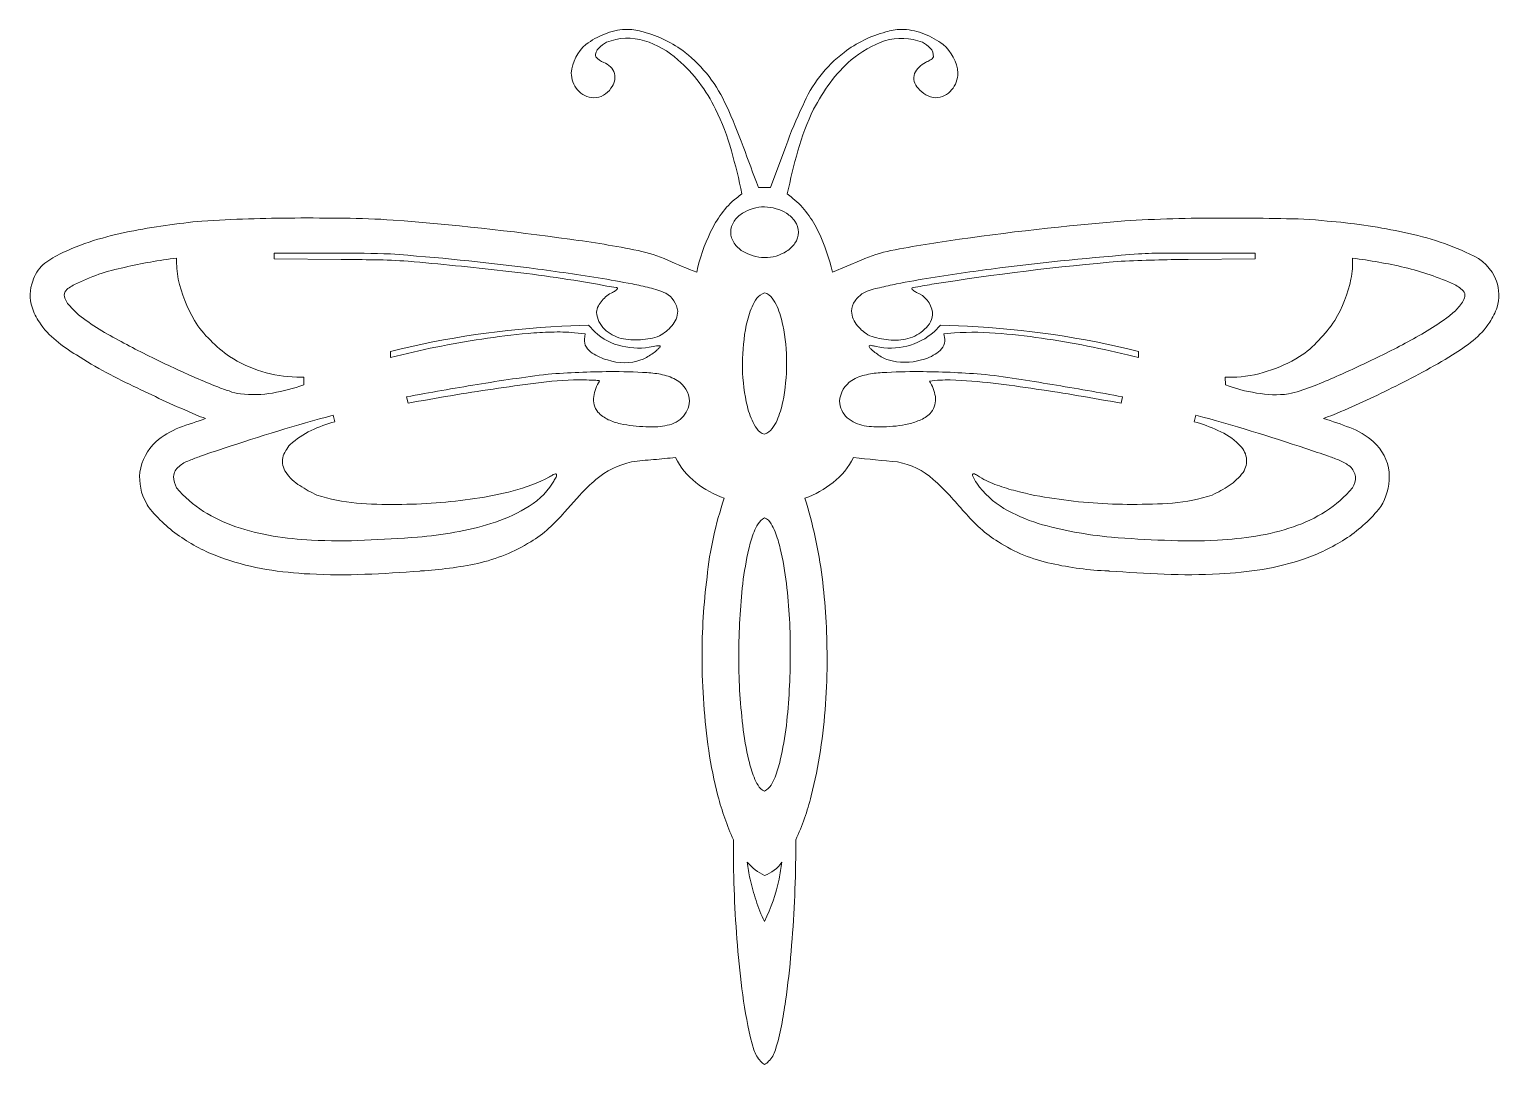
# Model space of a CAD drawing. Header units: centimetres. Extents: x -10.8 to 0, y -6.5 to 1.1.
import ezdxf

# ---------------------------------------------------------------- set-up
doc = ezdxf.new("R2010")
doc.units = ezdxf.units.CM
doc.header["$MEASUREMENT"] = 0
doc.layers.add('Layer 1', color=7, linetype='Continuous')

msp = doc.modelspace()

# ---------------------------------------------------------------- linework, layer by layer
at = {"layer": 'Layer 1', "lineweight": 9}
for points, knots in [([(-5.3975, -0.05541), (-5.3975, -0.05541), (-5.44131, -0.05541), (-5.44131, -0.05541), (-5.44131, -0.05541), (-5.48125, 0.04424), (-5.51895, 0.14478), (-5.55439, 0.24613), (-5.55439, 0.24613), (-5.59174, 0.34675), (-5.63288, 0.44592), (-5.67772, 0.54344), (-5.67772, 0.54344), (-5.74572, 0.69754), (-5.85016, 0.83271), (-5.98214, 0.93737), (-5.98214, 0.93737), (-6.07365, 1.00703), (-6.17791, 1.05804), (-6.28908, 1.08751), (-6.28908, 1.08751), (-6.32514, 1.09902), (-6.36268, 1.10518), (-6.40054, 1.10577), (-6.40054, 1.10577), (-6.40746, 1.10589), (-6.41439, 1.10589), (-6.42132, 1.10577), (-6.42132, 1.10577), (-6.47378, 1.10397), (-6.52545, 1.09257), (-6.5738, 1.07212), (-6.5738, 1.07212), (-6.62246, 1.05263), (-6.66836, 1.02687), (-6.71035, 0.99548), (-6.71035, 0.99548), (-6.77275, 0.94236), (-6.81182, 0.86695), (-6.8192, 0.78534), (-6.8192, 0.78534), (-6.81779, 0.73998), (-6.80138, 0.69639), (-6.77251, 0.66137), (-6.77251, 0.66137), (-6.7428, 0.62689), (-6.70031, 0.60606), (-6.65485, 0.60371), (-6.65485, 0.60371), (-6.60295, 0.60316), (-6.55452, 0.62956), (-6.52693, 0.67352), (-6.52693, 0.67352), (-6.50174, 0.70363), (-6.4919, 0.74366), (-6.5003, 0.78201), (-6.5003, 0.78201), (-6.51301, 0.81996), (-6.5425, 0.8499), (-6.58027, 0.86315), (-6.58027, 0.86315), (-6.60308, 0.87183), (-6.62324, 0.88631), (-6.63875, 0.90516), (-6.63875, 0.90516), (-6.64238, 0.91667), (-6.64121, 0.92916), (-6.63551, 0.93979), (-6.63551, 0.93979), (-6.6308, 0.95067), (-6.62409, 0.96056), (-6.61572, 0.96894), (-6.61572, 0.96894), (-6.59962, 0.98641), (-6.58039, 1.00072), (-6.55904, 1.01113), (-6.55904, 1.01113), (-6.47029, 1.04716), (-6.3717, 1.05109), (-6.28035, 1.02229), (-6.28035, 1.02229), (-6.18899, 0.99472), (-6.10501, 0.94682), (-6.03476, 0.88222), (-6.03476, 0.88222), (-5.91813, 0.78211), (-5.82396, 0.6584), (-5.7585, 0.51933), (-5.7585, 0.51933), (-5.70837, 0.42236), (-5.66918, 0.32009), (-5.64165, 0.21446), (-5.64165, 0.21446), (-5.61148, 0.10968), (-5.58573, 0.00367), (-5.56446, -0.10327), (-5.56446, -0.10327), (-5.5786, -0.11293), (-5.59207, -0.12354), (-5.60476, -0.13503), (-5.60476, -0.13503), (-5.64696, -0.16678), (-5.68379, -0.20507), (-5.71388, -0.24846), (-5.71388, -0.24846), (-5.74479, -0.29061), (-5.7716, -0.33561), (-5.79395, -0.38286), (-5.79395, -0.38286), (-5.83981, -0.47686), (-5.87404, -0.57608), (-5.89587, -0.67838), (-5.89587, -0.67838), (-5.96803, -0.65222), (-6.03886, -0.62249), (-6.10808, -0.58932), (-6.10808, -0.58932), (-6.17883, -0.55949), (-6.2521, -0.5361), (-6.32704, -0.51942), (-6.32704, -0.51942), (-6.4938, -0.48616), (-6.66159, -0.45838), (-6.83018, -0.43612), (-6.83018, -0.43612), (-7.26131, -0.37527), (-7.69428, -0.3285), (-8.12846, -0.29587), (-8.12846, -0.29587), (-8.24859, -0.28706), (-8.369, -0.28253), (-8.48946, -0.28229), (-8.48946, -0.28229), (-8.6099, -0.28034), (-8.73036, -0.27974), (-8.85082, -0.28049), (-8.85082, -0.28049), (-9.07861, -0.28152), (-9.30631, -0.28884), (-9.53369, -0.30244), (-9.53369, -0.30244), (-9.71318, -0.32041), (-9.89178, -0.34616), (-10.06904, -0.37962), (-10.06904, -0.37962), (-10.1574, -0.39778), (-10.24484, -0.42011), (-10.33108, -0.44655), (-10.33108, -0.44655), (-10.41711, -0.47367), (-10.50097, -0.50719), (-10.58198, -0.54686), (-10.58198, -0.54686), (-10.62468, -0.56816), (-10.66504, -0.59384), (-10.70243, -0.6235), (-10.70243, -0.6235), (-10.7369, -0.65709), (-10.76278, -0.69845), (-10.77791, -0.74414), (-10.77791, -0.74414), (-10.80071, -0.80594), (-10.80237, -0.87353), (-10.78259, -0.93638), (-10.78259, -0.93638), (-10.77076, -0.97563), (-10.75276, -1.01273), (-10.72924, -1.04631), (-10.72924, -1.04631), (-10.69544, -1.09751), (-10.65398, -1.1432), (-10.60627, -1.18178), (-10.60627, -1.18178), (-10.55899, -1.22077), (-10.50873, -1.25599), (-10.45595, -1.28712), (-10.45595, -1.28712), (-10.31317, -1.37846), (-10.16411, -1.45953), (-10.00984, -1.52974), (-10.00984, -1.52974), (-9.86805, -1.5989), (-9.72452, -1.66443), (-9.57939, -1.7263), (-9.57939, -1.7263), (-9.55544, -1.73619), (-9.53133, -1.7457), (-9.50707, -1.75482), (-9.50707, -1.75482), (-9.5716, -1.7761), (-9.63583, -1.79826), (-9.69976, -1.8213), (-9.69976, -1.8213), (-9.76299, -1.84626), (-9.82159, -1.88158), (-9.8732, -1.92583), (-9.8732, -1.92583), (-9.93573, -1.98484), (-9.97673, -2.06302), (-9.98969, -2.14803), (-9.98969, -2.14803), (-9.99873, -2.22739), (-9.9821, -2.30751), (-9.9422, -2.3767), (-9.9422, -2.3767), (-9.93391, -2.39299), (-9.92387, -2.40831), (-9.91224, -2.4224), (-9.91224, -2.4224), (-9.84157, -2.50775), (-9.75813, -2.58163), (-9.66485, -2.64145), (-9.66485, -2.64145), (-9.57208, -2.70188), (-9.47205, -2.7503), (-9.36709, -2.78556), (-9.36709, -2.78556), (-9.26673, -2.8205), (-9.16348, -2.84648), (-9.05853, -2.86319), (-9.05853, -2.86319), (-8.95376, -2.88088), (-8.84802, -2.89217), (-8.74188, -2.89702), (-8.74188, -2.89702), (-8.60673, -2.90434), (-8.4713, -2.90506), (-8.33608, -2.89918), (-8.33608, -2.89918), (-8.2008, -2.8944), (-8.06565, -2.88651), (-7.93073, -2.87552), (-7.93073, -2.87552), (-7.92865, -2.87527), (-7.92659, -2.875), (-7.92452, -2.87471), (-7.92452, -2.87471), (-7.78383, -2.86642), (-7.64395, -2.84793), (-7.50594, -2.81938), (-7.50594, -2.81938), (-7.36847, -2.78759), (-7.23706, -2.73387), (-7.11669, -2.66025), (-7.11669, -2.66025), (-7.06861, -2.63254), (-7.02391, -2.59937), (-6.98347, -2.56138), (-6.98347, -2.56138), (-6.94243, -2.52414), (-6.90365, -2.48449), (-6.86733, -2.44264), (-6.86733, -2.44264), (-6.86733, -2.44264), (-6.75659, -2.31868), (-6.75659, -2.31868), (-6.75659, -2.31868), (-6.71907, -2.27794), (-6.67937, -2.23925), (-6.63767, -2.20281), (-6.63767, -2.20281), (-6.56168, -2.13933), (-6.47155, -2.09496), (-6.3749, -2.07345), (-6.3749, -2.07345), (-6.32133, -2.0653), (-6.26742, -2.05957), (-6.21333, -2.05627), (-6.21333, -2.05627), (-6.15936, -2.05168), (-6.10544, -2.04646), (-6.05159, -2.04061), (-6.05159, -2.04061), (-6.01735, -2.11318), (-5.96614, -2.17639), (-5.90226, -2.22494), (-5.90226, -2.22494), (-5.83991, -2.27505), (-5.76942, -2.31403), (-5.69382, -2.34018), (-5.69382, -2.34018), (-5.75789, -2.52787), (-5.80038, -2.7222), (-5.82048, -2.91951), (-5.82048, -2.91951), (-5.84558, -3.11599), (-5.85772, -3.31389), (-5.85683, -3.51197), (-5.85683, -3.51197), (-5.85683, -3.74009), (-5.84051, -3.96789), (-5.80798, -4.19368), (-5.80798, -4.19368), (-5.79094, -4.30644), (-5.76827, -4.41827), (-5.74006, -4.52877), (-5.74006, -4.52877), (-5.71108, -4.63909), (-5.67302, -4.74679), (-5.62626, -4.85082), (-5.62626, -4.85082), (-5.62626, -4.85082), (-5.62662, -4.93844), (-5.62662, -4.93844), (-5.62662, -4.93844), (-5.62581, -5.18324), (-5.61453, -5.42786), (-5.5928, -5.67169), (-5.5928, -5.67169), (-5.58219, -5.79359), (-5.56848, -5.91519), (-5.55169, -6.03638), (-5.55169, -6.03638), (-5.5343, -6.15749), (-5.50927, -6.27737), (-5.47675, -6.39532), (-5.47675, -6.39532), (-5.46607, -6.42622), (-5.44931, -6.45466), (-5.42746, -6.47898), (-5.42746, -6.47898), (-5.41822, -6.48801), (-5.4082, -6.4962), (-5.3975, -6.50345), (-5.3975, -6.50345), (-5.38664, -6.49642), (-5.37659, -6.48822), (-5.36754, -6.47898), (-5.36754, -6.47898), (-5.344, -6.45594), (-5.32699, -6.42708), (-5.31825, -6.39532), (-5.31825, -6.39532), (-5.29844, -6.33737), (-5.28348, -6.27789), (-5.27354, -6.21747), (-5.27354, -6.21747), (-5.26177, -6.1574), (-5.25169, -6.09702), (-5.24331, -6.03638), (-5.24331, -6.03638), (-5.22592, -5.91526), (-5.21221, -5.79365), (-5.2022, -5.67169), (-5.2022, -5.67169), (-5.18086, -5.42784), (-5.16958, -5.18323), (-5.16838, -4.93844), (-5.16838, -4.93844), (-5.16823, -4.90924), (-5.16835, -4.88003), (-5.16874, -4.85082), (-5.16874, -4.85082), (-5.11944, -4.74782), (-5.0813, -4.63988), (-5.05494, -4.52877), (-5.05494, -4.52877), (-5.02595, -4.41845), (-5.00327, -4.30658), (-4.98702, -4.19368), (-4.98702, -4.19368), (-4.9529, -3.96806), (-4.93657, -3.74015), (-4.93817, -3.51197), (-4.93817, -3.51197), (-4.93819, -3.31392), (-4.95033, -3.11608), (-4.97452, -2.91951), (-4.97452, -2.91951), (-4.99959, -2.72303), (-5.04196, -2.52919), (-5.10118, -2.34018), (-5.10118, -2.34018), (-5.02604, -2.31302), (-4.9557, -2.27414), (-4.89274, -2.22494), (-4.89274, -2.22494), (-4.83037, -2.17486), (-4.77946, -2.11202), (-4.74341, -2.04061), (-4.74341, -2.04061), (-4.6358, -2.05309), (-4.52802, -2.06404), (-4.4201, -2.07345), (-4.4201, -2.07345), (-4.32219, -2.09123), (-4.23115, -2.13606), (-4.15733, -2.20281), (-4.15733, -2.20281), (-4.11482, -2.23837), (-4.07507, -2.27711), (-4.03841, -2.31868), (-4.03841, -2.31868), (-4.0009, -2.35946), (-3.96398, -2.40078), (-3.92767, -2.44264), (-3.92767, -2.44264), (-3.89058, -2.48378), (-3.85184, -2.52339), (-3.81153, -2.56138), (-3.81153, -2.56138), (-3.77045, -2.5986), (-3.72584, -2.63171), (-3.67831, -2.66025), (-3.67831, -2.66025), (-3.55972, -2.73735), (-3.42769, -2.79137), (-3.28906, -2.81947), (-3.28906, -2.81947), (-3.15161, -2.85124), (-3.01146, -2.86973), (-2.87048, -2.87471), (-2.87048, -2.87471), (-2.86842, -2.87501), (-2.86635, -2.87528), (-2.86427, -2.87552), (-2.86427, -2.87552), (-2.72924, -2.88481), (-2.59412, -2.8927), (-2.45892, -2.89918), (-2.45892, -2.89918), (-2.32368, -2.90398), (-2.1883, -2.90326), (-2.05312, -2.89702), (-2.05312, -2.89702), (-1.94705, -2.89124), (-1.84136, -2.87995), (-1.73647, -2.86319), (-1.73647, -2.86319), (-1.63172, -2.84548), (-1.52856, -2.81952), (-1.42791, -2.78556), (-1.42791, -2.78556), (-1.32337, -2.74928), (-1.22346, -2.70092), (-1.13015, -2.64145), (-1.13015, -2.64145), (-1.03738, -2.58096), (-0.95403, -2.50717), (-0.88276, -2.4224), (-0.88276, -2.4224), (-0.87113, -2.40831), (-0.86108, -2.39299), (-0.85281, -2.3767), (-0.85281, -2.3767), (-0.81687, -2.30606), (-0.80047, -2.22713), (-0.80531, -2.14803), (-0.80531, -2.14803), (-0.81522, -2.06205), (-0.85671, -1.98287), (-0.9218, -1.92583), (-0.9218, -1.92583), (-0.97154, -1.87905), (-1.03065, -1.84342), (-1.09524, -1.8213), (-1.09524, -1.8213), (-1.15849, -1.79637), (-1.22277, -1.77419), (-1.28793, -1.75482), (-1.28793, -1.75482), (-1.2639, -1.74513), (-1.23979, -1.73563), (-1.21561, -1.7263), (-1.21561, -1.7263), (-1.06969, -1.66623), (-0.92612, -1.60066), (-0.78516, -1.52974), (-0.78516, -1.52974), (-0.63295, -1.45548), (-0.48411, -1.37453), (-0.33905, -1.28712), (-0.33905, -1.28712), (-0.28743, -1.25422), (-0.23728, -1.21908), (-0.18873, -1.18178), (-0.18873, -1.18178), (-0.14147, -1.14273), (-0.10007, -1.09712), (-0.06576, -1.04631), (-0.06576, -1.04631), (-0.04314, -1.01221), (-0.0252, -0.97524), (-0.01241, -0.93638), (-0.01241, -0.93638), (0.00644, -0.87341), (0.00481, -0.80611), (-0.01709, -0.74414), (-0.01709, -0.74414), (-0.05052, -0.65292), (-0.12203, -0.58089), (-0.21302, -0.54686), (-0.21302, -0.54686), (-0.29366, -0.50637), (-0.37759, -0.47282), (-0.46392, -0.44655), (-0.46392, -0.44655), (-0.54996, -0.4194), (-0.63744, -0.39706), (-0.72596, -0.37962), (-0.72596, -0.37962), (-0.90273, -0.34332), (-1.08148, -0.31755), (-1.26131, -0.30244), (-1.26131, -0.30244), (-1.37469, -0.29103), (-1.48856, -0.28521), (-1.60252, -0.28499), (-1.60252, -0.28499), (-1.71639, -0.28219), (-1.83028, -0.28069), (-1.94418, -0.28049), (-1.94418, -0.28049), (-2.18506, -0.2794), (-2.42592, -0.28453), (-2.66654, -0.29587), (-2.66654, -0.29587), (-3.10072, -0.3285), (-3.53369, -0.37527), (-3.96482, -0.43612), (-3.96482, -0.43612), (-4.13314, -0.46013), (-4.30089, -0.4879), (-4.46796, -0.51942), (-4.46796, -0.51942), (-4.54324, -0.53484), (-4.61663, -0.55827), (-4.68692, -0.58932), (-4.68692, -0.58932), (-4.68692, -0.58932), (-4.89913, -0.67838), (-4.89913, -0.67838), (-4.89913, -0.67838), (-4.92273, -0.57659), (-4.95688, -0.47756), (-5.00105, -0.38286), (-5.00105, -0.38286), (-5.02396, -0.33591), (-5.05074, -0.29096), (-5.08112, -0.24846), (-5.08112, -0.24846), (-5.11205, -0.20632), (-5.1484, -0.16846), (-5.18925, -0.13584), (-5.18925, -0.13584), (-5.18925, -0.13584), (-5.19141, -0.13395), (-5.19141, -0.13395), (-5.19141, -0.13395), (-5.20393, -0.12307), (-5.21699, -0.11283), (-5.23054, -0.10327), (-5.23054, -0.10327), (-5.20721, 0.00321), (-5.18147, 0.10915), (-5.15335, 0.21446), (-5.15335, 0.21446), (-5.12321, 0.31924), (-5.08411, 0.42125), (-5.0365, 0.51933), (-5.0365, 0.51933), (-5.00131, 0.58727), (-4.96101, 0.65244), (-4.91595, 0.71427), (-4.91595, 0.71427), (-4.87019, 0.77564), (-4.81798, 0.83195), (-4.76024, 0.88222), (-4.76024, 0.88222), (-4.6871, 0.94276), (-4.60399, 0.99016), (-4.51465, 1.02229), (-4.51465, 1.02229), (-4.42314, 1.04987), (-4.32497, 1.04593), (-4.23596, 1.01113), (-4.23596, 1.01113), (-4.21505, 1), (-4.19594, 0.98578), (-4.17928, 0.96894), (-4.17928, 0.96894), (-4.16331, 0.95167), (-4.15501, 0.92865), (-4.15625, 0.90516), (-4.15625, 0.90516), (-4.16026, 0.89305), (-4.16983, 0.88359), (-4.18198, 0.8797), (-4.18198, 0.8797), (-4.19227, 0.87303), (-4.20325, 0.86748), (-4.21473, 0.86315), (-4.21473, 0.86315), (-4.25001, 0.8462), (-4.27827, 0.81753), (-4.2947, 0.78201), (-4.2947, 0.78201), (-4.3075, 0.74372), (-4.29716, 0.70152), (-4.26807, 0.67352), (-4.26807, 0.67352), (-4.23745, 0.63291), (-4.19087, 0.60748), (-4.14015, 0.60371), (-4.14015, 0.60371), (-4.09421, 0.60413), (-4.05096, 0.62531), (-4.02249, 0.66137), (-4.02249, 0.66137), (-3.99282, 0.69592), (-3.97629, 0.7398), (-3.9758, 0.78534), (-3.9758, 0.78534), (-3.9837, 0.8668), (-4.02266, 0.94204), (-4.08465, 0.99548), (-4.08465, 0.99548), (-4.12704, 1.02625), (-4.17286, 1.05197), (-4.2212, 1.07212), (-4.2212, 1.07212), (-4.26983, 1.09169), (-4.32134, 1.10306), (-4.37368, 1.10577), (-4.37368, 1.10577), (-4.38061, 1.10601), (-4.38754, 1.10601), (-4.39446, 1.10577), (-4.39446, 1.10577), (-4.43231, 1.10511), (-4.46985, 1.09896), (-4.50592, 1.08751), (-4.50592, 1.08751), (-4.61709, 1.05803), (-4.72135, 1.00704), (-4.81286, 0.93737), (-4.81286, 0.93737), (-4.94727, 0.83513), (-5.05227, 0.69929), (-5.11728, 0.54344), (-5.11728, 0.54344), (-5.16413, 0.44681), (-5.2053, 0.34754), (-5.24061, 0.24613), (-5.24061, 0.24613), (-5.24061, 0.24613), (-5.35369, -0.05541), (-5.35369, -0.05541), (-5.35369, -0.05541), (-5.35369, -0.05541), (-5.3975, -0.05541), (-5.3975, -0.05541)], [0, 0, 0, 0, 0.00609756, 0.00609756, 0.00609756, 0.00609756, 0.01219512, 0.01219512, 0.01219512, 0.01219512, 0.01829268, 0.01829268, 0.01829268, 0.01829268, 0.02439024, 0.02439024, 0.02439024, 0.02439024, 0.0304878, 0.0304878, 0.0304878, 0.0304878, 0.03658537, 0.03658537, 0.03658537, 0.03658537, 0.04268293, 0.04268293, 0.04268293, 0.04268293, 0.04878049, 0.04878049, 0.04878049, 0.04878049, 0.05487805, 0.05487805, 0.05487805, 0.05487805, 0.06097561, 0.06097561, 0.06097561, 0.06097561, 0.06707317, 0.06707317, 0.06707317, 0.06707317, 0.07317073, 0.07317073, 0.07317073, 0.07317073, 0.07926829, 0.07926829, 0.07926829, 0.07926829, 0.08536585, 0.08536585, 0.08536585, 0.08536585, 0.09146341, 0.09146341, 0.09146341, 0.09146341, 0.09756098, 0.09756098, 0.09756098, 0.09756098, 0.10365854, 0.10365854, 0.10365854, 0.10365854, 0.1097561, 0.1097561, 0.1097561, 0.1097561, 0.11585366, 0.11585366, 0.11585366, 0.11585366, 0.12195122, 0.12195122, 0.12195122, 0.12195122, 0.12804878, 0.12804878, 0.12804878, 0.12804878, 0.13414634, 0.13414634, 0.13414634, 0.13414634, 0.1402439, 0.1402439, 0.1402439, 0.1402439, 0.14634146, 0.14634146, 0.14634146, 0.14634146, 0.15243902, 0.15243902, 0.15243902, 0.15243902, 0.15853659, 0.15853659, 0.15853659, 0.15853659, 0.16463415, 0.16463415, 0.16463415, 0.16463415, 0.17073171, 0.17073171, 0.17073171, 0.17073171, 0.17682927, 0.17682927, 0.17682927, 0.17682927, 0.18292683, 0.18292683, 0.18292683, 0.18292683, 0.18902439, 0.18902439, 0.18902439, 0.18902439, 0.19512195, 0.19512195, 0.19512195, 0.19512195, 0.20121951, 0.20121951, 0.20121951, 0.20121951, 0.20731707, 0.20731707, 0.20731707, 0.20731707, 0.21341463, 0.21341463, 0.21341463, 0.21341463, 0.2195122, 0.2195122, 0.2195122, 0.2195122, 0.22560976, 0.22560976, 0.22560976, 0.22560976, 0.23170732, 0.23170732, 0.23170732, 0.23170732, 0.23780488, 0.23780488, 0.23780488, 0.23780488, 0.24390244, 0.24390244, 0.24390244, 0.24390244, 0.25, 0.25, 0.25, 0.25, 0.25609756, 0.25609756, 0.25609756, 0.25609756, 0.26219512, 0.26219512, 0.26219512, 0.26219512, 0.26829268, 0.26829268, 0.26829268, 0.26829268, 0.27439024, 0.27439024, 0.27439024, 0.27439024, 0.2804878, 0.2804878, 0.2804878, 0.2804878, 0.28658537, 0.28658537, 0.28658537, 0.28658537, 0.29268293, 0.29268293, 0.29268293, 0.29268293, 0.29878049, 0.29878049, 0.29878049, 0.29878049, 0.30487805, 0.30487805, 0.30487805, 0.30487805, 0.31097561, 0.31097561, 0.31097561, 0.31097561, 0.31707317, 0.31707317, 0.31707317, 0.31707317, 0.32317073, 0.32317073, 0.32317073, 0.32317073, 0.32926829, 0.32926829, 0.32926829, 0.32926829, 0.33536585, 0.33536585, 0.33536585, 0.33536585, 0.34146341, 0.34146341, 0.34146341, 0.34146341, 0.34756098, 0.34756098, 0.34756098, 0.34756098, 0.35365854, 0.35365854, 0.35365854, 0.35365854, 0.3597561, 0.3597561, 0.3597561, 0.3597561, 0.36585366, 0.36585366, 0.36585366, 0.36585366, 0.37195122, 0.37195122, 0.37195122, 0.37195122, 0.37804878, 0.37804878, 0.37804878, 0.37804878, 0.38414634, 0.38414634, 0.38414634, 0.38414634, 0.3902439, 0.3902439, 0.3902439, 0.3902439, 0.39634146, 0.39634146, 0.39634146, 0.39634146, 0.40243902, 0.40243902, 0.40243902, 0.40243902, 0.40853659, 0.40853659, 0.40853659, 0.40853659, 0.41463415, 0.41463415, 0.41463415, 0.41463415, 0.42073171, 0.42073171, 0.42073171, 0.42073171, 0.42682927, 0.42682927, 0.42682927, 0.42682927, 0.43292683, 0.43292683, 0.43292683, 0.43292683, 0.43902439, 0.43902439, 0.43902439, 0.43902439, 0.44512195, 0.44512195, 0.44512195, 0.44512195, 0.45121951, 0.45121951, 0.45121951, 0.45121951, 0.45731707, 0.45731707, 0.45731707, 0.45731707, 0.46341463, 0.46341463, 0.46341463, 0.46341463, 0.4695122, 0.4695122, 0.4695122, 0.4695122, 0.47560976, 0.47560976, 0.47560976, 0.47560976, 0.48170732, 0.48170732, 0.48170732, 0.48170732, 0.48780488, 0.48780488, 0.48780488, 0.48780488, 0.49390244, 0.49390244, 0.49390244, 0.49390244, 0.5, 0.5, 0.5, 0.5, 0.50609756, 0.50609756, 0.50609756, 0.50609756, 0.51219512, 0.51219512, 0.51219512, 0.51219512, 0.51829268, 0.51829268, 0.51829268, 0.51829268, 0.52439024, 0.52439024, 0.52439024, 0.52439024, 0.5304878, 0.5304878, 0.5304878, 0.5304878, 0.53658537, 0.53658537, 0.53658537, 0.53658537, 0.54268293, 0.54268293, 0.54268293, 0.54268293, 0.54878049, 0.54878049, 0.54878049, 0.54878049, 0.55487805, 0.55487805, 0.55487805, 0.55487805, 0.56097561, 0.56097561, 0.56097561, 0.56097561, 0.56707317, 0.56707317, 0.56707317, 0.56707317, 0.57317073, 0.57317073, 0.57317073, 0.57317073, 0.57926829, 0.57926829, 0.57926829, 0.57926829, 0.58536585, 0.58536585, 0.58536585, 0.58536585, 0.59146341, 0.59146341, 0.59146341, 0.59146341, 0.59756098, 0.59756098, 0.59756098, 0.59756098, 0.60365854, 0.60365854, 0.60365854, 0.60365854, 0.6097561, 0.6097561, 0.6097561, 0.6097561, 0.61585366, 0.61585366, 0.61585366, 0.61585366, 0.62195122, 0.62195122, 0.62195122, 0.62195122, 0.62804878, 0.62804878, 0.62804878, 0.62804878, 0.63414634, 0.63414634, 0.63414634, 0.63414634, 0.6402439, 0.6402439, 0.6402439, 0.6402439, 0.64634146, 0.64634146, 0.64634146, 0.64634146, 0.65243902, 0.65243902, 0.65243902, 0.65243902, 0.65853659, 0.65853659, 0.65853659, 0.65853659, 0.66463415, 0.66463415, 0.66463415, 0.66463415, 0.67073171, 0.67073171, 0.67073171, 0.67073171, 0.67682927, 0.67682927, 0.67682927, 0.67682927, 0.68292683, 0.68292683, 0.68292683, 0.68292683, 0.68902439, 0.68902439, 0.68902439, 0.68902439, 0.69512195, 0.69512195, 0.69512195, 0.69512195, 0.70121951, 0.70121951, 0.70121951, 0.70121951, 0.70731707, 0.70731707, 0.70731707, 0.70731707, 0.71341463, 0.71341463, 0.71341463, 0.71341463, 0.7195122, 0.7195122, 0.7195122, 0.7195122, 0.72560976, 0.72560976, 0.72560976, 0.72560976, 0.73170732, 0.73170732, 0.73170732, 0.73170732, 0.73780488, 0.73780488, 0.73780488, 0.73780488, 0.74390244, 0.74390244, 0.74390244, 0.74390244, 0.75, 0.75, 0.75, 0.75, 0.75609756, 0.75609756, 0.75609756, 0.75609756, 0.76219512, 0.76219512, 0.76219512, 0.76219512, 0.76829268, 0.76829268, 0.76829268, 0.76829268, 0.77439024, 0.77439024, 0.77439024, 0.77439024, 0.7804878, 0.7804878, 0.7804878, 0.7804878, 0.78658537, 0.78658537, 0.78658537, 0.78658537, 0.79268293, 0.79268293, 0.79268293, 0.79268293, 0.79878049, 0.79878049, 0.79878049, 0.79878049, 0.80487805, 0.80487805, 0.80487805, 0.80487805, 0.81097561, 0.81097561, 0.81097561, 0.81097561, 0.81707317, 0.81707317, 0.81707317, 0.81707317, 0.82317073, 0.82317073, 0.82317073, 0.82317073, 0.82926829, 0.82926829, 0.82926829, 0.82926829, 0.83536585, 0.83536585, 0.83536585, 0.83536585, 0.84146341, 0.84146341, 0.84146341, 0.84146341, 0.84756098, 0.84756098, 0.84756098, 0.84756098, 0.85365854, 0.85365854, 0.85365854, 0.85365854, 0.8597561, 0.8597561, 0.8597561, 0.8597561, 0.86585366, 0.86585366, 0.86585366, 0.86585366, 0.87195122, 0.87195122, 0.87195122, 0.87195122, 0.87804878, 0.87804878, 0.87804878, 0.87804878, 0.88414634, 0.88414634, 0.88414634, 0.88414634, 0.8902439, 0.8902439, 0.8902439, 0.8902439, 0.89634146, 0.89634146, 0.89634146, 0.89634146, 0.90243902, 0.90243902, 0.90243902, 0.90243902, 0.90853659, 0.90853659, 0.90853659, 0.90853659, 0.91463415, 0.91463415, 0.91463415, 0.91463415, 0.92073171, 0.92073171, 0.92073171, 0.92073171, 0.92682927, 0.92682927, 0.92682927, 0.92682927, 0.93292683, 0.93292683, 0.93292683, 0.93292683, 0.93902439, 0.93902439, 0.93902439, 0.93902439, 0.94512195, 0.94512195, 0.94512195, 0.94512195, 0.95121951, 0.95121951, 0.95121951, 0.95121951, 0.95731707, 0.95731707, 0.95731707, 0.95731707, 0.96341463, 0.96341463, 0.96341463, 0.96341463, 0.9695122, 0.9695122, 0.9695122, 0.9695122, 0.97560976, 0.97560976, 0.97560976, 0.97560976, 0.98170732, 0.98170732, 0.98170732, 0.98170732, 0.98780488, 0.98780488, 0.98780488, 0.98780488, 1, 1, 1, 1]), ([(-5.3975, -0.19827), (-5.3403, -0.2002), (-5.28448, -0.21658), (-5.23531, -0.24586), (-5.23531, -0.24586), (-5.21126, -0.2613), (-5.19043, -0.28125), (-5.17395, -0.3046), (-5.17395, -0.3046), (-5.15809, -0.32847), (-5.14932, -0.35637), (-5.14868, -0.38502), (-5.14868, -0.38502), (-5.14865, -0.41378), (-5.15748, -0.44187), (-5.17395, -0.46544), (-5.17395, -0.46544), (-5.18985, -0.48928), (-5.2108, -0.50934), (-5.23531, -0.52419), (-5.23531, -0.52419), (-5.28366, -0.55529), (-5.34, -0.57178), (-5.3975, -0.57169), (-5.3975, -0.57169), (-5.4547, -0.56979), (-5.51051, -0.55344), (-5.55969, -0.52419), (-5.55969, -0.52419), (-5.58374, -0.50871), (-5.60457, -0.48873), (-5.62105, -0.46535), (-5.62105, -0.46535), (-5.63687, -0.4415), (-5.64563, -0.41364), (-5.64632, -0.38502), (-5.64632, -0.38502), (-5.64635, -0.35626), (-5.63751, -0.32818), (-5.62105, -0.3046), (-5.62105, -0.3046), (-5.60518, -0.28074), (-5.58422, -0.26068), (-5.55969, -0.24586), (-5.55969, -0.24586), (-5.51134, -0.21473), (-5.455, -0.19821), (-5.3975, -0.19827)], [0, 0, 0, 0, 0.07692308, 0.07692308, 0.07692308, 0.07692308, 0.15384615, 0.15384615, 0.15384615, 0.15384615, 0.23076923, 0.23076923, 0.23076923, 0.23076923, 0.30769231, 0.30769231, 0.30769231, 0.30769231, 0.38461538, 0.38461538, 0.38461538, 0.38461538, 0.46153846, 0.46153846, 0.46153846, 0.46153846, 0.53846154, 0.53846154, 0.53846154, 0.53846154, 0.61538462, 0.61538462, 0.61538462, 0.61538462, 0.69230769, 0.69230769, 0.69230769, 0.69230769, 0.76923077, 0.76923077, 0.76923077, 0.76923077, 0.84615385, 0.84615385, 0.84615385, 0.84615385, 1, 1, 1, 1]), ([(-6.0362, -0.96525), (-6.04245, -0.91007), (-6.07442, -0.86113), (-6.12247, -0.83328), (-6.12247, -0.83328), (-6.16182, -0.81682), (-6.20235, -0.80338), (-6.24374, -0.79307), (-6.24374, -0.79307), (-6.28524, -0.783), (-6.32692, -0.77373), (-6.36878, -0.76528), (-6.36878, -0.76528), (-6.45252, -0.74886), (-6.53652, -0.73381), (-6.62075, -0.72012), (-6.62075, -0.72012), (-6.78936, -0.69331), (-6.95838, -0.66917), (-7.12776, -0.6477), (-7.12776, -0.6477), (-7.4664, -0.604), (-7.80618, -0.56965), (-8.14672, -0.5447), (-8.14672, -0.5447), (-8.27676, -0.54066), (-8.40685, -0.53844), (-8.53696, -0.53804), (-8.53696, -0.53804), (-8.53696, -0.53804), (-9.00357, -0.53885), (-9.00357, -0.53885), (-9.00357, -0.53885), (-9.00357, -0.53885), (-9.00357, -0.58158), (-9.00357, -0.58158), (-9.00357, -0.58158), (-9.00357, -0.58158), (-8.51069, -0.58455), (-8.51069, -0.58455), (-8.51069, -0.58455), (-8.42855, -0.58519), (-8.34641, -0.58642), (-8.26429, -0.58824), (-8.26429, -0.58824), (-8.18212, -0.58824), (-8.09997, -0.59163), (-8.01808, -0.5984), (-8.01808, -0.5984), (-7.78522, -0.61817), (-7.5527, -0.6418), (-7.32063, -0.66929), (-7.32063, -0.66929), (-7.08812, -0.69303), (-6.85661, -0.72592), (-6.62669, -0.76788), (-6.62669, -0.76788), (-6.62669, -0.76788), (-6.55805, -0.7803), (-6.55805, -0.7803), (-6.55805, -0.7803), (-6.53551, -0.78606), (-6.51252, -0.78985), (-6.48932, -0.79163), (-6.48932, -0.79163), (-6.48692, -0.79035), (-6.48398, -0.79064), (-6.48186, -0.79235), (-6.48186, -0.79235), (-6.47974, -0.79407), (-6.47886, -0.79693), (-6.47961, -0.79955), (-6.47961, -0.79955), (-6.4819, -0.80409), (-6.48508, -0.80813), (-6.48896, -0.81142), (-6.48896, -0.81142), (-6.49698, -0.8177), (-6.50582, -0.82285), (-6.51523, -0.82672), (-6.51523, -0.82672), (-6.54469, -0.841), (-6.57077, -0.86135), (-6.59179, -0.88645), (-6.59179, -0.88645), (-6.60243, -0.89886), (-6.61158, -0.91247), (-6.61904, -0.92702), (-6.61904, -0.92702), (-6.62782, -0.94099), (-6.63249, -0.95713), (-6.63254, -0.97362), (-6.63254, -0.97362), (-6.62927, -1.02097), (-6.60854, -1.0654), (-6.57433, -1.0983), (-6.57433, -1.0983), (-6.53914, -1.12992), (-6.49717, -1.15303), (-6.45163, -1.16586), (-6.45163, -1.16586), (-6.40491, -1.17534), (-6.35715, -1.17852), (-6.30959, -1.17531), (-6.30959, -1.17531), (-6.28579, -1.17387), (-6.26212, -1.17092), (-6.2387, -1.16649), (-6.2387, -1.16649), (-6.21496, -1.16352), (-6.19193, -1.15637), (-6.17069, -1.14535), (-6.17069, -1.14535), (-6.13548, -1.12769), (-6.10445, -1.10273), (-6.07965, -1.07212), (-6.07965, -1.07212), (-6.0518, -1.04351), (-6.03622, -1.00519), (-6.0362, -0.96525)], [0, 0, 0, 0, 0.03225806, 0.03225806, 0.03225806, 0.03225806, 0.06451613, 0.06451613, 0.06451613, 0.06451613, 0.09677419, 0.09677419, 0.09677419, 0.09677419, 0.12903226, 0.12903226, 0.12903226, 0.12903226, 0.16129032, 0.16129032, 0.16129032, 0.16129032, 0.19354839, 0.19354839, 0.19354839, 0.19354839, 0.22580645, 0.22580645, 0.22580645, 0.22580645, 0.25806452, 0.25806452, 0.25806452, 0.25806452, 0.29032258, 0.29032258, 0.29032258, 0.29032258, 0.32258065, 0.32258065, 0.32258065, 0.32258065, 0.35483871, 0.35483871, 0.35483871, 0.35483871, 0.38709677, 0.38709677, 0.38709677, 0.38709677, 0.41935484, 0.41935484, 0.41935484, 0.41935484, 0.4516129, 0.4516129, 0.4516129, 0.4516129, 0.48387097, 0.48387097, 0.48387097, 0.48387097, 0.51612903, 0.51612903, 0.51612903, 0.51612903, 0.5483871, 0.5483871, 0.5483871, 0.5483871, 0.58064516, 0.58064516, 0.58064516, 0.58064516, 0.61290323, 0.61290323, 0.61290323, 0.61290323, 0.64516129, 0.64516129, 0.64516129, 0.64516129, 0.67741935, 0.67741935, 0.67741935, 0.67741935, 0.70967742, 0.70967742, 0.70967742, 0.70967742, 0.74193548, 0.74193548, 0.74193548, 0.74193548, 0.77419355, 0.77419355, 0.77419355, 0.77419355, 0.80645161, 0.80645161, 0.80645161, 0.80645161, 0.83870968, 0.83870968, 0.83870968, 0.83870968, 0.87096774, 0.87096774, 0.87096774, 0.87096774, 0.90322581, 0.90322581, 0.90322581, 0.90322581, 0.93548387, 0.93548387, 0.93548387, 0.93548387, 1, 1, 1, 1]), ([(-4.67253, -0.83328), (-4.63486, -0.81284), (-4.59385, -0.79923), (-4.55144, -0.79307), (-4.55144, -0.79307), (-4.51001, -0.78275), (-4.46831, -0.77351), (-4.4264, -0.76537), (-4.4264, -0.76537), (-4.34275, -0.74847), (-4.25873, -0.73338), (-4.17443, -0.72012), (-4.17443, -0.72012), (-4.00591, -0.69274), (-3.83687, -0.66859), (-3.66742, -0.6477), (-3.66742, -0.6477), (-3.32866, -0.60461), (-2.98882, -0.57026), (-2.64828, -0.5447), (-2.64828, -0.5447), (-2.58339, -0.53999), (-2.51831, -0.53813), (-2.45325, -0.53912), (-2.45325, -0.53912), (-2.38819, -0.53841), (-2.32312, -0.53805), (-2.25804, -0.53804), (-2.25804, -0.53804), (-2.25804, -0.53804), (-1.79143, -0.53885), (-1.79143, -0.53885), (-1.79143, -0.53885), (-1.79143, -0.53885), (-1.79143, -0.58158), (-1.79143, -0.58158), (-1.79143, -0.58158), (-1.79143, -0.58158), (-2.28431, -0.58455), (-2.28431, -0.58455), (-2.28431, -0.58455), (-2.44859, -0.58615), (-2.61282, -0.59076), (-2.77692, -0.5984), (-2.77692, -0.5984), (-3.2427, -0.63735), (-3.7068, -0.69388), (-4.16831, -0.76788), (-4.16831, -0.76788), (-4.21402, -0.77624), (-4.25981, -0.78416), (-4.30568, -0.79163), (-4.30568, -0.79163), (-4.31047, -0.7917), (-4.31452, -0.79518), (-4.3153, -0.79991), (-4.3153, -0.79991), (-4.31366, -0.80484), (-4.31027, -0.809), (-4.30577, -0.8116), (-4.30577, -0.8116), (-4.29802, -0.81809), (-4.28923, -0.8232), (-4.27977, -0.82672), (-4.27977, -0.82672), (-4.21796, -0.85215), (-4.17362, -0.90772), (-4.16246, -0.97362), (-4.16246, -0.97362), (-4.16241, -1.02174), (-4.18375, -1.06743), (-4.22067, -1.0983), (-4.22067, -1.0983), (-4.25493, -1.13118), (-4.29726, -1.15449), (-4.34337, -1.16586), (-4.34337, -1.16586), (-4.38955, -1.17876), (-4.43793, -1.18197), (-4.48541, -1.17531), (-4.48541, -1.17531), (-4.53292, -1.17212), (-4.57972, -1.16203), (-4.62431, -1.14535), (-4.62431, -1.14535), (-4.6592, -1.12721), (-4.69015, -1.10231), (-4.71535, -1.07212), (-4.71535, -1.07212), (-4.74011, -1.04161), (-4.75524, -1.00439), (-4.7588, -0.96525), (-4.7588, -0.96525), (-4.75883, -0.93751), (-4.74922, -0.9106), (-4.73163, -0.88915), (-4.73163, -0.88915), (-4.71617, -0.86651), (-4.696, -0.84745), (-4.67253, -0.83328)], [0, 0, 0, 0, 0.03846154, 0.03846154, 0.03846154, 0.03846154, 0.07692308, 0.07692308, 0.07692308, 0.07692308, 0.11538462, 0.11538462, 0.11538462, 0.11538462, 0.15384615, 0.15384615, 0.15384615, 0.15384615, 0.19230769, 0.19230769, 0.19230769, 0.19230769, 0.23076923, 0.23076923, 0.23076923, 0.23076923, 0.26923077, 0.26923077, 0.26923077, 0.26923077, 0.30769231, 0.30769231, 0.30769231, 0.30769231, 0.34615385, 0.34615385, 0.34615385, 0.34615385, 0.38461538, 0.38461538, 0.38461538, 0.38461538, 0.42307692, 0.42307692, 0.42307692, 0.42307692, 0.46153846, 0.46153846, 0.46153846, 0.46153846, 0.5, 0.5, 0.5, 0.5, 0.53846154, 0.53846154, 0.53846154, 0.53846154, 0.57692308, 0.57692308, 0.57692308, 0.57692308, 0.61538462, 0.61538462, 0.61538462, 0.61538462, 0.65384615, 0.65384615, 0.65384615, 0.65384615, 0.69230769, 0.69230769, 0.69230769, 0.69230769, 0.73076923, 0.73076923, 0.73076923, 0.73076923, 0.76923077, 0.76923077, 0.76923077, 0.76923077, 0.80769231, 0.80769231, 0.80769231, 0.80769231, 0.84615385, 0.84615385, 0.84615385, 0.84615385, 0.88461538, 0.88461538, 0.88461538, 0.88461538, 0.92307692, 0.92307692, 0.92307692, 0.92307692, 1, 1, 1, 1]), ([(-8.78542, -1.50743), (-8.78542, -1.50743), (-8.78389, -1.44941), (-8.78389, -1.44941), (-8.78389, -1.44941), (-8.80141, -1.45041), (-8.81897, -1.45077), (-8.83652, -1.45049), (-8.83652, -1.45049), (-9.01183, -1.44568), (-9.18263, -1.39336), (-9.33057, -1.29918), (-9.33057, -1.29918), (-9.38138, -1.26342), (-9.42876, -1.223), (-9.47207, -1.17845), (-9.47207, -1.17845), (-9.51768, -1.13592), (-9.55702, -1.08711), (-9.58893, -1.03353), (-9.58893, -1.03353), (-9.64441, -0.93919), (-9.68484, -0.83673), (-9.70875, -0.72992), (-9.70875, -0.72992), (-9.71669, -0.67867), (-9.7206, -0.62687), (-9.72045, -0.57501), (-9.72045, -0.57501), (-9.84923, -0.59062), (-9.97701, -0.61347), (-10.10322, -0.64347), (-10.10322, -0.64347), (-10.23068, -0.66894), (-10.35411, -0.71141), (-10.47025, -0.76977), (-10.47025, -0.76977), (-10.48404, -0.77628), (-10.49728, -0.78389), (-10.50983, -0.79253), (-10.50983, -0.79253), (-10.52333, -0.79978), (-10.53431, -0.81094), (-10.54132, -0.82456), (-10.54132, -0.82456), (-10.54708, -0.83858), (-10.54753, -0.85422), (-10.54258, -0.86855), (-10.54258, -0.86855), (-10.53684, -0.88256), (-10.52973, -0.89597), (-10.52135, -0.90858), (-10.52135, -0.90858), (-10.48165, -0.95596), (-10.43607, -0.99807), (-10.38569, -1.03389), (-10.38569, -1.03389), (-10.33481, -1.06904), (-10.28256, -1.10217), (-10.22907, -1.13321), (-10.22907, -1.13321), (-10.12129, -1.19395), (-10.01173, -1.25148), (-9.90054, -1.30575), (-9.90054, -1.30575), (-9.79511, -1.35784), (-9.68848, -1.40748), (-9.58074, -1.45463), (-9.58074, -1.45463), (-9.52703, -1.47852), (-9.47271, -1.50102), (-9.41783, -1.5221), (-9.41783, -1.5221), (-9.39044, -1.53285), (-9.36276, -1.54281), (-9.3348, -1.55196), (-9.3348, -1.55196), (-9.30733, -1.56266), (-9.27867, -1.56994), (-9.24943, -1.57364), (-9.24943, -1.57364), (-9.17096, -1.58172), (-9.09178, -1.57942), (-9.01391, -1.5668), (-9.01391, -1.5668), (-8.93634, -1.55291), (-8.85995, -1.53306), (-8.78542, -1.50743)], [0, 0, 0, 0, 0.04347826, 0.04347826, 0.04347826, 0.04347826, 0.08695652, 0.08695652, 0.08695652, 0.08695652, 0.13043478, 0.13043478, 0.13043478, 0.13043478, 0.17391304, 0.17391304, 0.17391304, 0.17391304, 0.2173913, 0.2173913, 0.2173913, 0.2173913, 0.26086957, 0.26086957, 0.26086957, 0.26086957, 0.30434783, 0.30434783, 0.30434783, 0.30434783, 0.34782609, 0.34782609, 0.34782609, 0.34782609, 0.39130435, 0.39130435, 0.39130435, 0.39130435, 0.43478261, 0.43478261, 0.43478261, 0.43478261, 0.47826087, 0.47826087, 0.47826087, 0.47826087, 0.52173913, 0.52173913, 0.52173913, 0.52173913, 0.56521739, 0.56521739, 0.56521739, 0.56521739, 0.60869565, 0.60869565, 0.60869565, 0.60869565, 0.65217391, 0.65217391, 0.65217391, 0.65217391, 0.69565217, 0.69565217, 0.69565217, 0.69565217, 0.73913043, 0.73913043, 0.73913043, 0.73913043, 0.7826087, 0.7826087, 0.7826087, 0.7826087, 0.82608696, 0.82608696, 0.82608696, 0.82608696, 0.86956522, 0.86956522, 0.86956522, 0.86956522, 0.91304348, 0.91304348, 0.91304348, 0.91304348, 1, 1, 1, 1]), ([(-2.00958, -1.50743), (-2.00958, -1.50743), (-2.01111, -1.44941), (-2.01111, -1.44941), (-2.01111, -1.44941), (-1.99359, -1.45058), (-1.97603, -1.45094), (-1.95848, -1.45049), (-1.95848, -1.45049), (-1.87114, -1.44927), (-1.78454, -1.4345), (-1.70174, -1.40668), (-1.70174, -1.40668), (-1.61844, -1.38092), (-1.53873, -1.34481), (-1.46443, -1.29918), (-1.46443, -1.29918), (-1.41193, -1.26563), (-1.36432, -1.22502), (-1.32293, -1.17845), (-1.32293, -1.17845), (-1.27956, -1.13387), (-1.24045, -1.08536), (-1.20607, -1.03353), (-1.20607, -1.03353), (-1.1497, -0.9396), (-1.10922, -0.83704), (-1.08625, -0.72992), (-1.08625, -0.72992), (-1.07651, -0.67889), (-1.07258, -0.62693), (-1.07455, -0.57501), (-1.07455, -0.57501), (-0.94601, -0.59213), (-0.81829, -0.61497), (-0.69178, -0.64347), (-0.69178, -0.64347), (-0.56561, -0.67348), (-0.44267, -0.71579), (-0.32475, -0.76977), (-0.32475, -0.76977), (-0.29789, -0.78333), (-0.2738, -0.80183), (-0.25377, -0.82429), (-0.25377, -0.82429), (-0.24659, -0.83796), (-0.24607, -0.85417), (-0.25233, -0.86828), (-0.25233, -0.86828), (-0.25729, -0.88274), (-0.26448, -0.89635), (-0.27365, -0.90858), (-0.27365, -0.90858), (-0.2908, -0.93443), (-0.3119, -0.95745), (-0.33617, -0.97677), (-0.33617, -0.97677), (-0.3594, -0.9972), (-0.38379, -1.01628), (-0.40922, -1.03389), (-0.40922, -1.03389), (-0.45967, -1.06973), (-0.51198, -1.10288), (-0.56593, -1.13321), (-0.56593, -1.13321), (-0.67297, -1.19529), (-0.78258, -1.25286), (-0.89446, -1.30575), (-0.89446, -1.30575), (-1.00014, -1.35731), (-1.10676, -1.40694), (-1.21426, -1.45463), (-1.21426, -1.45463), (-1.26811, -1.47819), (-1.32243, -1.50068), (-1.37717, -1.5221), (-1.37717, -1.5221), (-1.43203, -1.5432), (-1.48831, -1.56042), (-1.54557, -1.57364), (-1.54557, -1.57364), (-1.62397, -1.58318), (-1.70338, -1.58087), (-1.78109, -1.5668), (-1.78109, -1.5668), (-1.85892, -1.55416), (-1.93543, -1.53428), (-2.00958, -1.50743)], [0, 0, 0, 0, 0.04347826, 0.04347826, 0.04347826, 0.04347826, 0.08695652, 0.08695652, 0.08695652, 0.08695652, 0.13043478, 0.13043478, 0.13043478, 0.13043478, 0.17391304, 0.17391304, 0.17391304, 0.17391304, 0.2173913, 0.2173913, 0.2173913, 0.2173913, 0.26086957, 0.26086957, 0.26086957, 0.26086957, 0.30434783, 0.30434783, 0.30434783, 0.30434783, 0.34782609, 0.34782609, 0.34782609, 0.34782609, 0.39130435, 0.39130435, 0.39130435, 0.39130435, 0.43478261, 0.43478261, 0.43478261, 0.43478261, 0.47826087, 0.47826087, 0.47826087, 0.47826087, 0.52173913, 0.52173913, 0.52173913, 0.52173913, 0.56521739, 0.56521739, 0.56521739, 0.56521739, 0.60869565, 0.60869565, 0.60869565, 0.60869565, 0.65217391, 0.65217391, 0.65217391, 0.65217391, 0.69565217, 0.69565217, 0.69565217, 0.69565217, 0.73913043, 0.73913043, 0.73913043, 0.73913043, 0.7826087, 0.7826087, 0.7826087, 0.7826087, 0.82608696, 0.82608696, 0.82608696, 0.82608696, 0.86956522, 0.86956522, 0.86956522, 0.86956522, 0.91304348, 0.91304348, 0.91304348, 0.91304348, 1, 1, 1, 1]), ([(-5.3975, -0.83005), (-5.37377, -0.83492), (-5.35322, -0.84969), (-5.34101, -0.87062), (-5.34101, -0.87062), (-5.32643, -0.88934), (-5.31451, -0.90999), (-5.30556, -0.93197), (-5.30556, -0.93197), (-5.28622, -0.97524), (-5.27206, -1.02067), (-5.26337, -1.06727), (-5.26337, -1.06727), (-5.24338, -1.16002), (-5.23408, -1.25478), (-5.23566, -1.34964), (-5.23566, -1.34964), (-5.23563, -1.44435), (-5.24488, -1.53885), (-5.26328, -1.63175), (-5.26328, -1.63175), (-5.27325, -1.67806), (-5.28738, -1.72337), (-5.30547, -1.76714), (-5.30547, -1.76714), (-5.31512, -1.78877), (-5.327, -1.80933), (-5.34092, -1.82849), (-5.34092, -1.82849), (-5.35547, -1.84722), (-5.37512, -1.86137), (-5.3975, -1.86924), (-5.3975, -1.86924), (-5.42125, -1.86434), (-5.4418, -1.84954), (-5.45399, -1.82858), (-5.45399, -1.82858), (-5.46856, -1.80988), (-5.48048, -1.78927), (-5.48944, -1.76732), (-5.48944, -1.76732), (-5.50878, -1.72402), (-5.52295, -1.67856), (-5.53163, -1.63193), (-5.53163, -1.63193), (-5.55162, -1.53921), (-5.56091, -1.44448), (-5.55934, -1.34964), (-5.55934, -1.34964), (-5.55937, -1.25491), (-5.55012, -1.16038), (-5.53172, -1.06745), (-5.53172, -1.06745), (-5.52174, -1.02117), (-5.50762, -0.97589), (-5.48953, -0.93215), (-5.48953, -0.93215), (-5.47987, -0.91053), (-5.46799, -0.88996), (-5.45408, -0.8708), (-5.45408, -0.8708), (-5.43953, -0.85207), (-5.41988, -0.83792), (-5.3975, -0.83005)], [0, 0, 0, 0, 0.05882353, 0.05882353, 0.05882353, 0.05882353, 0.11764706, 0.11764706, 0.11764706, 0.11764706, 0.17647059, 0.17647059, 0.17647059, 0.17647059, 0.23529412, 0.23529412, 0.23529412, 0.23529412, 0.29411765, 0.29411765, 0.29411765, 0.29411765, 0.35294118, 0.35294118, 0.35294118, 0.35294118, 0.41176471, 0.41176471, 0.41176471, 0.41176471, 0.47058824, 0.47058824, 0.47058824, 0.47058824, 0.52941176, 0.52941176, 0.52941176, 0.52941176, 0.58823529, 0.58823529, 0.58823529, 0.58823529, 0.64705882, 0.64705882, 0.64705882, 0.64705882, 0.70588235, 0.70588235, 0.70588235, 0.70588235, 0.76470588, 0.76470588, 0.76470588, 0.76470588, 0.82352941, 0.82352941, 0.82352941, 0.82352941, 0.88235294, 0.88235294, 0.88235294, 0.88235294, 1, 1, 1, 1]), ([(-6.16592, -1.21921), (-6.18327, -1.21891), (-6.20058, -1.22076), (-6.21747, -1.22469), (-6.21747, -1.22469), (-6.29231, -1.24114), (-6.36995, -1.24034), (-6.44444, -1.22235), (-6.44444, -1.22235), (-6.52011, -1.20762), (-6.5897, -1.17061), (-6.64423, -1.11611), (-6.64423, -1.11611), (-6.64423, -1.11611), (-6.69173, -1.06862), (-6.69173, -1.06862), (-6.69173, -1.06862), (-6.69173, -1.06862), (-6.88829, -1.07626), (-6.88829, -1.07626), (-6.88829, -1.07626), (-7.3129, -1.0959), (-7.73441, -1.15785), (-8.14672, -1.26122), (-8.14672, -1.26122), (-8.14672, -1.26122), (-8.1478, -1.30539), (-8.1478, -1.30539), (-8.1478, -1.30539), (-7.92624, -1.24964), (-7.70212, -1.20452), (-7.47626, -1.17018), (-7.47626, -1.17018), (-7.36342, -1.15235), (-7.24996, -1.13864), (-7.13612, -1.12907), (-7.13612, -1.12907), (-7.07924, -1.12396), (-7.02221, -1.12069), (-6.96511, -1.11926), (-6.96511, -1.11926), (-6.90804, -1.11652), (-6.85083, -1.11817), (-6.79401, -1.12421), (-6.79401, -1.12421), (-6.79401, -1.12421), (-6.71584, -1.13258), (-6.71584, -1.13258), (-6.71584, -1.13258), (-6.71584, -1.13258), (-6.72205, -1.17018), (-6.72205, -1.17018), (-6.72205, -1.17018), (-6.72431, -1.19102), (-6.71929, -1.21199), (-6.70783, -1.22955), (-6.70783, -1.22955), (-6.6957, -1.24636), (-6.68091, -1.26107), (-6.66402, -1.27309), (-6.66402, -1.27309), (-6.62935, -1.29583), (-6.59136, -1.31304), (-6.5514, -1.3241), (-6.5514, -1.3241), (-6.47178, -1.35044), (-6.38585, -1.35042), (-6.30626, -1.32401), (-6.30626, -1.32401), (-6.27833, -1.31254), (-6.2517, -1.29812), (-6.22683, -1.28101), (-6.22683, -1.28101), (-6.21438, -1.27262), (-6.20242, -1.26352), (-6.19102, -1.25375), (-6.19102, -1.25375), (-6.18522, -1.24897), (-6.17975, -1.2438), (-6.17465, -1.23828), (-6.17465, -1.23828), (-6.17201, -1.23559), (-6.16966, -1.23263), (-6.16763, -1.22946), (-6.16763, -1.22946), (-6.16584, -1.2285), (-6.16459, -1.22676), (-6.16426, -1.22475), (-6.16426, -1.22475), (-6.16392, -1.22274), (-6.16453, -1.2207), (-6.16592, -1.21921)], [0, 0, 0, 0, 0.04166667, 0.04166667, 0.04166667, 0.04166667, 0.08333333, 0.08333333, 0.08333333, 0.08333333, 0.125, 0.125, 0.125, 0.125, 0.16666667, 0.16666667, 0.16666667, 0.16666667, 0.20833333, 0.20833333, 0.20833333, 0.20833333, 0.25, 0.25, 0.25, 0.25, 0.29166667, 0.29166667, 0.29166667, 0.29166667, 0.33333333, 0.33333333, 0.33333333, 0.33333333, 0.375, 0.375, 0.375, 0.375, 0.41666667, 0.41666667, 0.41666667, 0.41666667, 0.45833333, 0.45833333, 0.45833333, 0.45833333, 0.5, 0.5, 0.5, 0.5, 0.54166667, 0.54166667, 0.54166667, 0.54166667, 0.58333333, 0.58333333, 0.58333333, 0.58333333, 0.625, 0.625, 0.625, 0.625, 0.66666667, 0.66666667, 0.66666667, 0.66666667, 0.70833333, 0.70833333, 0.70833333, 0.70833333, 0.75, 0.75, 0.75, 0.75, 0.79166667, 0.79166667, 0.79166667, 0.79166667, 0.83333333, 0.83333333, 0.83333333, 0.83333333, 0.875, 0.875, 0.875, 0.875, 0.91666667, 0.91666667, 0.91666667, 0.91666667, 1, 1, 1, 1]), ([(-4.62908, -1.21921), (-4.62112, -1.21429), (-4.61101, -1.21451), (-4.60326, -1.21975), (-4.60326, -1.21975), (-4.59462, -1.22103), (-4.58603, -1.22268), (-4.57753, -1.22469), (-4.57753, -1.22469), (-4.42603, -1.25973), (-4.26707, -1.21933), (-4.15077, -1.11611), (-4.15077, -1.11611), (-4.15077, -1.11611), (-4.10327, -1.06862), (-4.10327, -1.06862), (-4.10327, -1.06862), (-4.10327, -1.06862), (-3.90671, -1.07626), (-3.90671, -1.07626), (-3.90671, -1.07626), (-3.48215, -1.09589), (-3.06054, -1.15786), (-2.64828, -1.26122), (-2.64828, -1.26122), (-2.64828, -1.26122), (-2.6472, -1.30539), (-2.6472, -1.30539), (-2.6472, -1.30539), (-2.86882, -1.24986), (-3.0929, -1.20475), (-3.31874, -1.17018), (-3.31874, -1.17018), (-3.43168, -1.15303), (-3.54511, -1.13932), (-3.65888, -1.12907), (-3.65888, -1.12907), (-3.77267, -1.11949), (-3.88697, -1.11787), (-4.00099, -1.12421), (-4.00099, -1.12421), (-4.00099, -1.12421), (-4.07916, -1.13258), (-4.07916, -1.13258), (-4.07916, -1.13258), (-4.07916, -1.13258), (-4.07295, -1.17018), (-4.07295, -1.17018), (-4.07295, -1.17018), (-4.06956, -1.19096), (-4.07462, -1.21224), (-4.08699, -1.22928), (-4.08699, -1.22928), (-4.09833, -1.24673), (-4.11323, -1.26161), (-4.13071, -1.27291), (-4.13071, -1.27291), (-4.16457, -1.2971), (-4.20283, -1.31446), (-4.24333, -1.32401), (-4.24333, -1.32401), (-4.3236, -1.34629), (-4.40847, -1.34628), (-4.48874, -1.32401), (-4.48874, -1.32401), (-4.51738, -1.31458), (-4.54413, -1.30014), (-4.56772, -1.28137), (-4.56772, -1.28137), (-4.58009, -1.27286), (-4.59203, -1.26376), (-4.60353, -1.25411), (-4.60353, -1.25411), (-4.60922, -1.24924), (-4.61469, -1.24411), (-4.6199, -1.23873), (-4.6199, -1.23873), (-4.62491, -1.23333), (-4.62812, -1.22651), (-4.62908, -1.21921)], [0, 0, 0, 0, 0.04761905, 0.04761905, 0.04761905, 0.04761905, 0.0952381, 0.0952381, 0.0952381, 0.0952381, 0.14285714, 0.14285714, 0.14285714, 0.14285714, 0.19047619, 0.19047619, 0.19047619, 0.19047619, 0.23809524, 0.23809524, 0.23809524, 0.23809524, 0.28571429, 0.28571429, 0.28571429, 0.28571429, 0.33333333, 0.33333333, 0.33333333, 0.33333333, 0.38095238, 0.38095238, 0.38095238, 0.38095238, 0.42857143, 0.42857143, 0.42857143, 0.42857143, 0.47619048, 0.47619048, 0.47619048, 0.47619048, 0.52380952, 0.52380952, 0.52380952, 0.52380952, 0.57142857, 0.57142857, 0.57142857, 0.57142857, 0.61904762, 0.61904762, 0.61904762, 0.61904762, 0.66666667, 0.66666667, 0.66666667, 0.66666667, 0.71428571, 0.71428571, 0.71428571, 0.71428571, 0.76190476, 0.76190476, 0.76190476, 0.76190476, 0.80952381, 0.80952381, 0.80952381, 0.80952381, 0.85714286, 0.85714286, 0.85714286, 0.85714286, 0.9047619, 0.9047619, 0.9047619, 0.9047619, 1, 1, 1, 1]), ([(-6.14712, -1.43205), (-6.18501, -1.42425), (-6.22339, -1.41917), (-6.262, -1.41684), (-6.262, -1.41684), (-6.35277, -1.41167), (-6.44366, -1.40924), (-6.53457, -1.40956), (-6.53457, -1.40956), (-6.68627, -1.41061), (-6.83788, -1.41694), (-6.98913, -1.42854), (-6.98913, -1.42854), (-7.16352, -1.45018), (-7.33744, -1.47537), (-7.5108, -1.5041), (-7.5108, -1.5041), (-7.68417, -1.53284), (-7.85728, -1.56307), (-8.03013, -1.59478), (-8.03013, -1.59478), (-8.03013, -1.59478), (-8.0188, -1.64228), (-8.0188, -1.64228), (-8.0188, -1.64228), (-7.811, -1.60327), (-7.60247, -1.5683), (-7.39332, -1.53739), (-7.39332, -1.53739), (-7.28876, -1.52156), (-7.18394, -1.50746), (-7.07891, -1.49511), (-7.07891, -1.49511), (-6.97439, -1.47879), (-6.86876, -1.47046), (-6.76298, -1.47019), (-6.76298, -1.47019), (-6.73749, -1.47009), (-6.71199, -1.47042), (-6.68651, -1.47118), (-6.68651, -1.47118), (-6.67379, -1.47153), (-6.66107, -1.4721), (-6.64837, -1.47289), (-6.64837, -1.47289), (-6.64203, -1.47322), (-6.6357, -1.4737), (-6.62939, -1.47433), (-6.62939, -1.47433), (-6.62623, -1.47462), (-6.62308, -1.47501), (-6.61994, -1.4755), (-6.61994, -1.4755), (-6.6184, -1.47471), (-6.6166, -1.47459), (-6.61497, -1.47517), (-6.61497, -1.47517), (-6.61334, -1.47575), (-6.61201, -1.47698), (-6.61131, -1.47856), (-6.61131, -1.47856), (-6.63376, -1.51297), (-6.64818, -1.55197), (-6.6535, -1.59271), (-6.6535, -1.59271), (-6.66031, -1.63359), (-6.64907, -1.67539), (-6.62264, -1.70732), (-6.62264, -1.70732), (-6.60126, -1.73054), (-6.57561, -1.74941), (-6.54708, -1.76291), (-6.54708, -1.76291), (-6.51826, -1.77576), (-6.48829, -1.78585), (-6.45757, -1.79305), (-6.45757, -1.79305), (-6.39583, -1.80594), (-6.33306, -1.81319), (-6.27001, -1.81473), (-6.27001, -1.81473), (-6.22345, -1.81851), (-6.1766, -1.81591), (-6.13075, -1.80699), (-6.13075, -1.80699), (-6.08387, -1.80139), (-6.03996, -1.78124), (-6.00517, -1.74933), (-6.00517, -1.74933), (-5.97231, -1.71659), (-5.95221, -1.67323), (-5.94849, -1.62699), (-5.94849, -1.62699), (-5.95243, -1.56425), (-5.98628, -1.50728), (-6.03953, -1.47388), (-6.03953, -1.47388), (-6.07311, -1.45465), (-6.10937, -1.44055), (-6.14712, -1.43205)], [0, 0, 0, 0, 0.03846154, 0.03846154, 0.03846154, 0.03846154, 0.07692308, 0.07692308, 0.07692308, 0.07692308, 0.11538462, 0.11538462, 0.11538462, 0.11538462, 0.15384615, 0.15384615, 0.15384615, 0.15384615, 0.19230769, 0.19230769, 0.19230769, 0.19230769, 0.23076923, 0.23076923, 0.23076923, 0.23076923, 0.26923077, 0.26923077, 0.26923077, 0.26923077, 0.30769231, 0.30769231, 0.30769231, 0.30769231, 0.34615385, 0.34615385, 0.34615385, 0.34615385, 0.38461538, 0.38461538, 0.38461538, 0.38461538, 0.42307692, 0.42307692, 0.42307692, 0.42307692, 0.46153846, 0.46153846, 0.46153846, 0.46153846, 0.5, 0.5, 0.5, 0.5, 0.53846154, 0.53846154, 0.53846154, 0.53846154, 0.57692308, 0.57692308, 0.57692308, 0.57692308, 0.61538462, 0.61538462, 0.61538462, 0.61538462, 0.65384615, 0.65384615, 0.65384615, 0.65384615, 0.69230769, 0.69230769, 0.69230769, 0.69230769, 0.73076923, 0.73076923, 0.73076923, 0.73076923, 0.76923077, 0.76923077, 0.76923077, 0.76923077, 0.80769231, 0.80769231, 0.80769231, 0.80769231, 0.84615385, 0.84615385, 0.84615385, 0.84615385, 0.88461538, 0.88461538, 0.88461538, 0.88461538, 0.92307692, 0.92307692, 0.92307692, 0.92307692, 1, 1, 1, 1]), ([(-4.64788, -1.43205), (-4.61012, -1.42354), (-4.57167, -1.41845), (-4.533, -1.41684), (-4.533, -1.41684), (-4.44224, -1.41167), (-4.35134, -1.40924), (-4.26043, -1.40956), (-4.26043, -1.40956), (-4.10872, -1.40997), (-3.95708, -1.4163), (-3.80587, -1.42854), (-3.80587, -1.42854), (-3.71837, -1.43672), (-3.6312, -1.44813), (-3.54454, -1.46272), (-3.54454, -1.46272), (-3.45764, -1.47579), (-3.37086, -1.48958), (-3.2842, -1.5041), (-3.2842, -1.5041), (-3.11083, -1.53284), (-2.93772, -1.56307), (-2.76487, -1.59478), (-2.76487, -1.59478), (-2.76487, -1.59478), (-2.7762, -1.64228), (-2.7762, -1.64228), (-2.7762, -1.64228), (-2.98394, -1.60294), (-3.19248, -1.56797), (-3.40168, -1.53739), (-3.40168, -1.53739), (-3.50627, -1.52191), (-3.61105, -1.50782), (-3.716, -1.49511), (-3.716, -1.49511), (-3.82098, -1.48276), (-3.9264, -1.47445), (-4.03202, -1.47019), (-4.03202, -1.47019), (-4.0827, -1.47003), (-4.13334, -1.47283), (-4.18369, -1.47856), (-4.18369, -1.47856), (-4.16354, -1.51407), (-4.14929, -1.55263), (-4.1415, -1.59271), (-4.1415, -1.59271), (-4.13621, -1.63348), (-4.14732, -1.67471), (-4.17236, -1.70732), (-4.17236, -1.70732), (-4.19255, -1.73182), (-4.21852, -1.75093), (-4.24792, -1.76291), (-4.24792, -1.76291), (-4.27649, -1.7764), (-4.30653, -1.78651), (-4.33743, -1.79305), (-4.33743, -1.79305), (-4.39891, -1.80747), (-4.46185, -1.81474), (-4.52499, -1.81473), (-4.52499, -1.81473), (-4.57155, -1.81738), (-4.61827, -1.81478), (-4.66425, -1.80699), (-4.66425, -1.80699), (-4.71009, -1.79802), (-4.75315, -1.77824), (-4.78983, -1.74933), (-4.78983, -1.74933), (-4.82433, -1.71779), (-4.84474, -1.6737), (-4.84651, -1.62699), (-4.84651, -1.62699), (-4.84199, -1.5645), (-4.80826, -1.50775), (-4.75556, -1.47388), (-4.75556, -1.47388), (-4.72267, -1.45318), (-4.68611, -1.43898), (-4.64788, -1.43205)], [0, 0, 0, 0, 0.04545455, 0.04545455, 0.04545455, 0.04545455, 0.09090909, 0.09090909, 0.09090909, 0.09090909, 0.13636364, 0.13636364, 0.13636364, 0.13636364, 0.18181818, 0.18181818, 0.18181818, 0.18181818, 0.22727273, 0.22727273, 0.22727273, 0.22727273, 0.27272727, 0.27272727, 0.27272727, 0.27272727, 0.31818182, 0.31818182, 0.31818182, 0.31818182, 0.36363636, 0.36363636, 0.36363636, 0.36363636, 0.40909091, 0.40909091, 0.40909091, 0.40909091, 0.45454545, 0.45454545, 0.45454545, 0.45454545, 0.5, 0.5, 0.5, 0.5, 0.54545455, 0.54545455, 0.54545455, 0.54545455, 0.59090909, 0.59090909, 0.59090909, 0.59090909, 0.63636364, 0.63636364, 0.63636364, 0.63636364, 0.68181818, 0.68181818, 0.68181818, 0.68181818, 0.72727273, 0.72727273, 0.72727273, 0.72727273, 0.77272727, 0.77272727, 0.77272727, 0.77272727, 0.81818182, 0.81818182, 0.81818182, 0.81818182, 0.86363636, 0.86363636, 0.86363636, 0.86363636, 0.90909091, 0.90909091, 0.90909091, 0.90909091, 1, 1, 1, 1]), ([(-6.92616, -2.16988), (-6.92574, -2.16736), (-6.92658, -2.16478), (-6.92841, -2.16299), (-6.92841, -2.16299), (-6.93025, -2.1612), (-6.93282, -2.16041), (-6.93534, -2.16089), (-6.93534, -2.16089), (-6.94058, -2.16235), (-6.94567, -2.16431), (-6.95054, -2.16674), (-6.95054, -2.16674), (-6.96021, -2.17181), (-6.96966, -2.17727), (-6.97888, -2.18311), (-6.97888, -2.18311), (-7.06367, -2.2276), (-7.15325, -2.26234), (-7.24587, -2.28665), (-7.24587, -2.28665), (-7.33872, -2.31007), (-7.43266, -2.32892), (-7.52735, -2.34314), (-7.52735, -2.34314), (-7.71693, -2.37114), (-7.90831, -2.3853), (-8.09994, -2.38552), (-8.09994, -2.38552), (-8.19929, -2.38775), (-8.29869, -2.38459), (-8.3977, -2.37607), (-8.3977, -2.37607), (-8.49678, -2.36801), (-8.59455, -2.3481), (-8.6889, -2.31679), (-8.6889, -2.31679), (-8.73228, -2.29747), (-8.77386, -2.27431), (-8.81313, -2.24761), (-8.81313, -2.24761), (-8.85438, -2.22357), (-8.88945, -2.19019), (-8.9155, -2.15018), (-8.9155, -2.15018), (-8.93826, -2.11926), (-8.94712, -2.08023), (-8.93997, -2.0425), (-8.93997, -2.0425), (-8.92992, -2.00601), (-8.91078, -1.97264), (-8.88437, -1.94553), (-8.88437, -1.94553), (-8.83858, -1.90379), (-8.78689, -1.86899), (-8.731, -1.84226), (-8.731, -1.84226), (-8.67478, -1.81608), (-8.61645, -1.79465), (-8.55666, -1.77821), (-8.55666, -1.77821), (-8.55666, -1.77821), (-8.56835, -1.72927), (-8.56835, -1.72927), (-8.56835, -1.72927), (-8.84033, -1.8037), (-9.11021, -1.88555), (-9.37771, -1.97477), (-9.37771, -1.97477), (-9.43351, -1.9929), (-9.48905, -2.01186), (-9.54431, -2.03162), (-9.54431, -2.03162), (-9.57209, -2.04109), (-9.59951, -2.05156), (-9.62653, -2.06301), (-9.62653, -2.06301), (-9.65482, -2.07168), (-9.6807, -2.08676), (-9.70219, -2.10709), (-9.70219, -2.10709), (-9.72575, -2.12472), (-9.74041, -2.15176), (-9.74231, -2.18113), (-9.74231, -2.18113), (-9.74071, -2.20982), (-9.73315, -2.23785), (-9.72009, -2.26344), (-9.72009, -2.26344), (-9.6633, -2.33073), (-9.59676, -2.3891), (-9.52263, -2.43661), (-9.52263, -2.43661), (-9.44794, -2.48308), (-9.36833, -2.52109), (-9.28523, -2.54996), (-9.28523, -2.54996), (-9.19553, -2.57992), (-9.10361, -2.60275), (-9.01032, -2.61824), (-9.01032, -2.61824), (-8.91691, -2.63305), (-8.82282, -2.64305), (-8.72839, -2.64819), (-8.72839, -2.64819), (-8.59829, -2.65396), (-8.46802, -2.65444), (-8.33788, -2.64963), (-8.33788, -2.64963), (-8.20781, -2.64339), (-8.07781, -2.63574), (-7.94791, -2.62669), (-7.94791, -2.62669), (-7.85664, -2.61859), (-7.76578, -2.60641), (-7.6756, -2.59017), (-7.6756, -2.59017), (-7.58525, -2.57492), (-7.4961, -2.5533), (-7.40879, -2.52549), (-7.40879, -2.52549), (-7.32065, -2.4998), (-7.23622, -2.46286), (-7.15753, -2.41556), (-7.15753, -2.41556), (-7.07618, -2.37203), (-7.0074, -2.30837), (-6.95774, -2.23061), (-6.95774, -2.23061), (-6.95419, -2.22507), (-6.95071, -2.21949), (-6.9473, -2.21387), (-6.9473, -2.21387), (-6.94448, -2.20922), (-6.94175, -2.20451), (-6.93912, -2.19975), (-6.93912, -2.19975), (-6.93244, -2.19099), (-6.928, -2.18074), (-6.92616, -2.16988)], [0, 0, 0, 0, 0.02777778, 0.02777778, 0.02777778, 0.02777778, 0.05555556, 0.05555556, 0.05555556, 0.05555556, 0.08333333, 0.08333333, 0.08333333, 0.08333333, 0.11111111, 0.11111111, 0.11111111, 0.11111111, 0.13888889, 0.13888889, 0.13888889, 0.13888889, 0.16666667, 0.16666667, 0.16666667, 0.16666667, 0.19444444, 0.19444444, 0.19444444, 0.19444444, 0.22222222, 0.22222222, 0.22222222, 0.22222222, 0.25, 0.25, 0.25, 0.25, 0.27777778, 0.27777778, 0.27777778, 0.27777778, 0.30555556, 0.30555556, 0.30555556, 0.30555556, 0.33333333, 0.33333333, 0.33333333, 0.33333333, 0.36111111, 0.36111111, 0.36111111, 0.36111111, 0.38888889, 0.38888889, 0.38888889, 0.38888889, 0.41666667, 0.41666667, 0.41666667, 0.41666667, 0.44444444, 0.44444444, 0.44444444, 0.44444444, 0.47222222, 0.47222222, 0.47222222, 0.47222222, 0.5, 0.5, 0.5, 0.5, 0.52777778, 0.52777778, 0.52777778, 0.52777778, 0.55555556, 0.55555556, 0.55555556, 0.55555556, 0.58333333, 0.58333333, 0.58333333, 0.58333333, 0.61111111, 0.61111111, 0.61111111, 0.61111111, 0.63888889, 0.63888889, 0.63888889, 0.63888889, 0.66666667, 0.66666667, 0.66666667, 0.66666667, 0.69444444, 0.69444444, 0.69444444, 0.69444444, 0.72222222, 0.72222222, 0.72222222, 0.72222222, 0.75, 0.75, 0.75, 0.75, 0.77777778, 0.77777778, 0.77777778, 0.77777778, 0.80555556, 0.80555556, 0.80555556, 0.80555556, 0.83333333, 0.83333333, 0.83333333, 0.83333333, 0.86111111, 0.86111111, 0.86111111, 0.86111111, 0.88888889, 0.88888889, 0.88888889, 0.88888889, 0.91666667, 0.91666667, 0.91666667, 0.91666667, 0.94444444, 0.94444444, 0.94444444, 0.94444444, 1, 1, 1, 1]), ([(-3.8629, -2.16062), (-3.85737, -2.16061), (-3.85195, -2.16224), (-3.84734, -2.1653), (-3.84734, -2.1653), (-3.84239, -2.16757), (-3.83755, -2.17009), (-3.83285, -2.17285), (-3.83285, -2.17285), (-3.82719, -2.17613), (-3.82161, -2.17955), (-3.81612, -2.18311), (-3.81612, -2.18311), (-3.77554, -2.2087), (-3.73198, -2.22922), (-3.6864, -2.24419), (-3.6864, -2.24419), (-3.64144, -2.26072), (-3.59565, -2.27489), (-3.54922, -2.28665), (-3.54922, -2.28665), (-3.45654, -2.31099), (-3.36253, -2.32985), (-3.26765, -2.34314), (-3.26765, -2.34314), (-3.07812, -2.37168), (-2.88673, -2.38584), (-2.69506, -2.38552), (-2.69506, -2.38552), (-2.59573, -2.38564), (-2.49642, -2.38249), (-2.3973, -2.37607), (-2.3973, -2.37607), (-2.29828, -2.36748), (-2.2006, -2.34759), (-2.1061, -2.31679), (-2.1061, -2.31679), (-2.06314, -2.29663), (-2.02163, -2.27352), (-1.98187, -2.24761), (-1.98187, -2.24761), (-1.94262, -2.22097), (-1.90804, -2.18807), (-1.8795, -2.15018), (-1.8795, -2.15018), (-1.85886, -2.11831), (-1.85019, -2.08017), (-1.85503, -2.0425), (-1.85503, -2.0425), (-1.86215, -2.00484), (-1.88172, -1.97069), (-1.91063, -1.94553), (-1.91063, -1.94553), (-1.95406, -1.90086), (-2.00627, -1.8657), (-2.064, -1.84226), (-2.064, -1.84226), (-2.11999, -1.8155), (-2.17835, -1.79406), (-2.23834, -1.77821), (-2.23834, -1.77821), (-2.23834, -1.77821), (-2.22665, -1.72927), (-2.22665, -1.72927), (-2.22665, -1.72927), (-1.95468, -1.80369), (-1.68478, -1.88556), (-1.41729, -1.97477), (-1.41729, -1.97477), (-1.36163, -1.99334), (-1.3061, -2.01229), (-1.25069, -2.03162), (-1.25069, -2.03162), (-1.22305, -2.04147), (-1.19564, -2.05194), (-1.16847, -2.06301), (-1.16847, -2.06301), (-1.14151, -2.07448), (-1.11609, -2.08929), (-1.09281, -2.10709), (-1.09281, -2.10709), (-1.07185, -2.12679), (-1.05778, -2.15273), (-1.05269, -2.18104), (-1.05269, -2.18104), (-1.05075, -2.21021), (-1.05857, -2.23921), (-1.07491, -2.26344), (-1.07491, -2.26344), (-1.13111, -2.33128), (-1.19778, -2.38975), (-1.27237, -2.43661), (-1.27237, -2.43661), (-1.34647, -2.48412), (-1.42624, -2.5222), (-1.50977, -2.54996), (-1.50977, -2.54996), (-1.59914, -2.58103), (-1.69117, -2.60388), (-1.78468, -2.61824), (-1.78468, -2.61824), (-1.87798, -2.6338), (-1.97213, -2.6438), (-2.06661, -2.64819), (-2.06661, -2.64819), (-2.19667, -2.65526), (-2.32702, -2.65574), (-2.45712, -2.64963), (-2.45712, -2.64963), (-2.58726, -2.64485), (-2.71729, -2.6372), (-2.84709, -2.62669), (-2.84709, -2.62669), (-3.02951, -2.60957), (-3.21, -2.57568), (-3.38621, -2.52549), (-3.38621, -2.52549), (-3.47354, -2.49764), (-3.55775, -2.4608), (-3.63747, -2.41556), (-3.63747, -2.41556), (-3.71607, -2.36832), (-3.7841, -2.30534), (-3.83726, -2.23061), (-3.83726, -2.23061), (-3.84902, -2.21224), (-3.85933, -2.19299), (-3.86812, -2.17303), (-3.86812, -2.17303), (-3.86944, -2.16819), (-3.86728, -2.16307), (-3.8629, -2.16062)], [0, 0, 0, 0, 0.02941176, 0.02941176, 0.02941176, 0.02941176, 0.05882353, 0.05882353, 0.05882353, 0.05882353, 0.08823529, 0.08823529, 0.08823529, 0.08823529, 0.11764706, 0.11764706, 0.11764706, 0.11764706, 0.14705882, 0.14705882, 0.14705882, 0.14705882, 0.17647059, 0.17647059, 0.17647059, 0.17647059, 0.20588235, 0.20588235, 0.20588235, 0.20588235, 0.23529412, 0.23529412, 0.23529412, 0.23529412, 0.26470588, 0.26470588, 0.26470588, 0.26470588, 0.29411765, 0.29411765, 0.29411765, 0.29411765, 0.32352941, 0.32352941, 0.32352941, 0.32352941, 0.35294118, 0.35294118, 0.35294118, 0.35294118, 0.38235294, 0.38235294, 0.38235294, 0.38235294, 0.41176471, 0.41176471, 0.41176471, 0.41176471, 0.44117647, 0.44117647, 0.44117647, 0.44117647, 0.47058824, 0.47058824, 0.47058824, 0.47058824, 0.5, 0.5, 0.5, 0.5, 0.52941176, 0.52941176, 0.52941176, 0.52941176, 0.55882353, 0.55882353, 0.55882353, 0.55882353, 0.58823529, 0.58823529, 0.58823529, 0.58823529, 0.61764706, 0.61764706, 0.61764706, 0.61764706, 0.64705882, 0.64705882, 0.64705882, 0.64705882, 0.67647059, 0.67647059, 0.67647059, 0.67647059, 0.70588235, 0.70588235, 0.70588235, 0.70588235, 0.73529412, 0.73529412, 0.73529412, 0.73529412, 0.76470588, 0.76470588, 0.76470588, 0.76470588, 0.79411765, 0.79411765, 0.79411765, 0.79411765, 0.82352941, 0.82352941, 0.82352941, 0.82352941, 0.85294118, 0.85294118, 0.85294118, 0.85294118, 0.88235294, 0.88235294, 0.88235294, 0.88235294, 0.91176471, 0.91176471, 0.91176471, 0.91176471, 0.94117647, 0.94117647, 0.94117647, 0.94117647, 1, 1, 1, 1]), ([(-5.47459, -2.58684), (-5.49, -2.62751), (-5.50289, -2.66909), (-5.51319, -2.71134), (-5.51319, -2.71134), (-5.53239, -2.79617), (-5.54725, -2.88192), (-5.55772, -2.96827), (-5.55772, -2.96827), (-5.57708, -3.14116), (-5.58678, -3.31497), (-5.58677, -3.48894), (-5.58677, -3.48894), (-5.58836, -3.6632), (-5.57863, -3.83735), (-5.55763, -4.01034), (-5.55763, -4.01034), (-5.54854, -4.09689), (-5.53364, -4.18272), (-5.51301, -4.26726), (-5.51301, -4.26726), (-5.50366, -4.30979), (-5.49072, -4.35143), (-5.47432, -4.39177), (-5.47432, -4.39177), (-5.46672, -4.41217), (-5.45692, -4.43168), (-5.44509, -4.44997), (-5.44509, -4.44997), (-5.4357, -4.4701), (-5.41852, -4.48553), (-5.3975, -4.4927), (-5.3975, -4.4927), (-5.37796, -4.48274), (-5.36142, -4.46778), (-5.34955, -4.44934), (-5.34955, -4.44934), (-5.33831, -4.43071), (-5.32856, -4.41122), (-5.32041, -4.39105), (-5.32041, -4.39105), (-5.305, -4.35041), (-5.29211, -4.30886), (-5.28181, -4.26663), (-5.28181, -4.26663), (-5.26261, -4.1818), (-5.24775, -4.09606), (-5.23728, -4.00971), (-5.23728, -4.00971), (-5.21792, -3.83679), (-5.20822, -3.66295), (-5.20823, -3.48894), (-5.20823, -3.48894), (-5.2066, -3.31469), (-5.21634, -3.14053), (-5.23737, -2.96755), (-5.23737, -2.96755), (-5.24646, -2.881), (-5.26136, -2.79517), (-5.28199, -2.71062), (-5.28199, -2.71062), (-5.29133, -2.66813), (-5.30427, -2.62651), (-5.32068, -2.58621), (-5.32068, -2.58621), (-5.32827, -2.5658), (-5.33808, -2.54629), (-5.34991, -2.52801), (-5.34991, -2.52801), (-5.35931, -2.50788), (-5.37648, -2.49246), (-5.3975, -2.48528), (-5.3975, -2.48528), (-5.41704, -2.49524), (-5.43358, -2.51019), (-5.44545, -2.52864), (-5.44545, -2.52864), (-5.45669, -2.54724), (-5.46643, -2.5667), (-5.47459, -2.58684)], [0, 0, 0, 0, 0.04761905, 0.04761905, 0.04761905, 0.04761905, 0.0952381, 0.0952381, 0.0952381, 0.0952381, 0.14285714, 0.14285714, 0.14285714, 0.14285714, 0.19047619, 0.19047619, 0.19047619, 0.19047619, 0.23809524, 0.23809524, 0.23809524, 0.23809524, 0.28571429, 0.28571429, 0.28571429, 0.28571429, 0.33333333, 0.33333333, 0.33333333, 0.33333333, 0.38095238, 0.38095238, 0.38095238, 0.38095238, 0.42857143, 0.42857143, 0.42857143, 0.42857143, 0.47619048, 0.47619048, 0.47619048, 0.47619048, 0.52380952, 0.52380952, 0.52380952, 0.52380952, 0.57142857, 0.57142857, 0.57142857, 0.57142857, 0.61904762, 0.61904762, 0.61904762, 0.61904762, 0.66666667, 0.66666667, 0.66666667, 0.66666667, 0.71428571, 0.71428571, 0.71428571, 0.71428571, 0.76190476, 0.76190476, 0.76190476, 0.76190476, 0.80952381, 0.80952381, 0.80952381, 0.80952381, 0.85714286, 0.85714286, 0.85714286, 0.85714286, 0.9047619, 0.9047619, 0.9047619, 0.9047619, 1, 1, 1, 1]), ([(-5.52461, -5.01554), (-5.49008, -5.05737), (-5.44667, -5.09095), (-5.3975, -5.11386), (-5.3975, -5.11386), (-5.34603, -5.09492), (-5.30166, -5.0606), (-5.27039, -5.01554), (-5.27039, -5.01554), (-5.27642, -5.05707), (-5.28322, -5.09849), (-5.29081, -5.13977), (-5.29081, -5.13977), (-5.31257, -5.24754), (-5.34845, -5.352), (-5.3975, -5.4504), (-5.3975, -5.4504), (-5.42398, -5.40219), (-5.44473, -5.35104), (-5.4593, -5.29801), (-5.4593, -5.29801), (-5.47699, -5.24607), (-5.49197, -5.19325), (-5.50419, -5.13977), (-5.50419, -5.13977), (-5.51253, -5.09863), (-5.51934, -5.05718), (-5.52461, -5.01554)], [0, 0, 0, 0, 0.125, 0.125, 0.125, 0.125, 0.25, 0.25, 0.25, 0.25, 0.375, 0.375, 0.375, 0.375, 0.5, 0.5, 0.5, 0.5, 0.625, 0.625, 0.625, 0.625, 0.75, 0.75, 0.75, 0.75, 1, 1, 1, 1])]:
    msp.add_open_spline(points, degree=3, knots=knots, dxfattribs=at)

doc.saveas('drawing.dxf')
